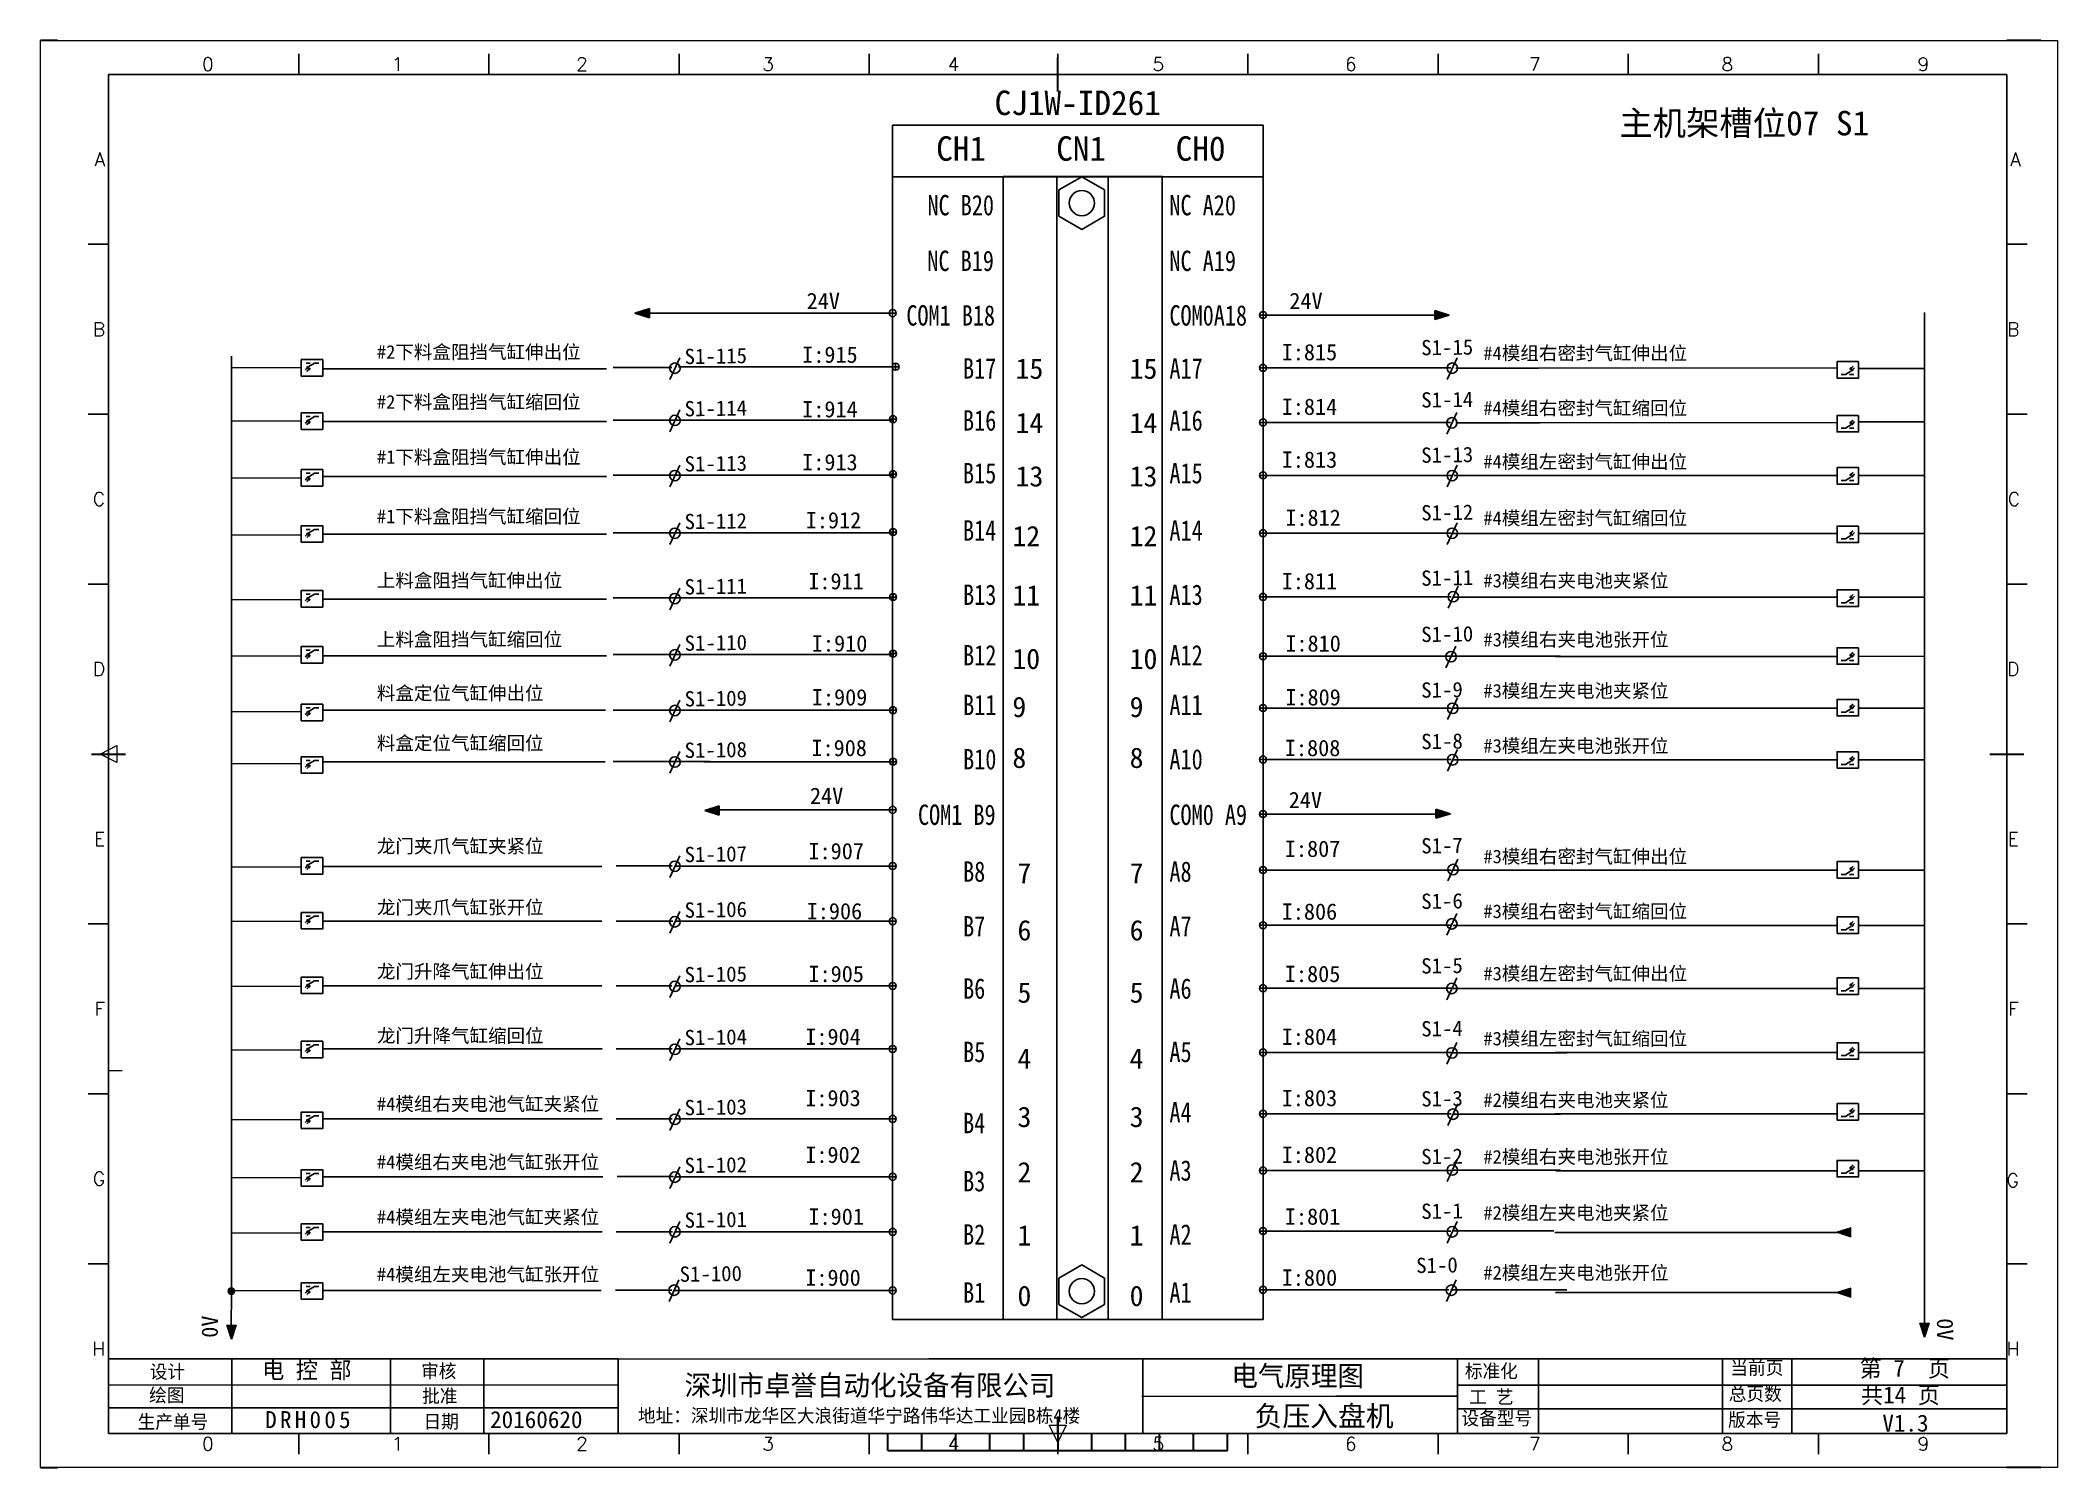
# Model space of a CAD drawing. Extents: x 2368 to 9674, y -1476 to 1321.
# Drawn here: x 5572 to 6166, y 889 to 1309 of the extents above; entities that cross this region are included whole.
import ezdxf
from ezdxf.enums import TextEntityAlignment as Align

# ---------------------------------------------------------------- set-up
doc = ezdxf.new("R2010")
doc.units = 0
doc.header["$MEASUREMENT"] = 0
doc.layers.add('1', color=3, linetype='Continuous', lineweight=20)
for name, color, linetype in [('AE_BOR', 1, 'Continuous'), ('SYMS', 7, 'Continuous'), ('图层1', 7, 'Continuous')]:
    doc.layers.add(name, color=color, linetype=linetype)
doc.styles.add('HZ', font='', dxfattribs={"width": 0.8})
doc.styles.add('WD', font='romans.shx', dxfattribs={"bigfont": 'gbcbig.shx'})
doc.styles.add('样式 2', font='')
doc.styles.get('HZ').set_extended_font_data('SimSun')
doc.styles.get('样式 2').set_extended_font_data('NSimSun')

msp = doc.modelspace()

# ---------------------------------------------------------------- texts
for s, insert, char_height, width, attachment_point in [('{\\fFangSong|b0|i0|c134|p49;CJ1W-ID261}', (5853.2972, 1294.10047), 7.2, 38.5041455, 1), ('{\\fFangSong|b0|i0|c134|p49;主机架槽位07 S1}', (6037.25621, 1288.12679), 7.2, 90.9442477, 1), ('{\\fFangSong|b0|i0|c134|p49;CH1}', (5836.10101, 1280.66047), 7.2, 38.5041455, 1), ('{\\fFangSong|b0|i0|c134|p49;CN1}', (5871.44101, 1280.66047), 7.2, 38.5041455, 1), ('{\\fFangSong|b0|i0|c134|p49;CH0}', (5906.61902, 1280.66047), 7.2, 38.5041455, 1), ('24V', (5797.96282, 1234.60539), 4.8, 10.8839331, 1), ('24V', (5940.09361, 1234.60539), 4.8, 10.8839331, 1), ('{\\fSimSun|b0|i0|c134|p2;#2下料盒阻挡气缸伸出位}', (5671.41489, 1219.19826), 4, 96.133837, 1), ('{\\fSimSun|b0|i0|c134|p2; I:915}', (5793.39072, 1218.79834), 4.8, 62.415301, 1), ('{\\fSimSun|b0|i0|c134|p2; I:815}', (5934.59234, 1219.54412), 4.8, 62.415301, 1), ('{\\fSimSun|b0|i0|c134|p2;#4模组右密封气缸伸出位}', (5997.22169, 1218.85023), 4, 96.133837, 1), ('{\\fSimSun|b0|i0|c134|p2;15}', (5859.49142, 1215.28834), 6, 4.4700218, 1), ('{\\fSimSun|b0|i0|c134|p2;15}', (5893.07388, 1215.28834), 6, 4.4700218, 1), ('{\\fSimSun|b0|i0|c134|p2;#2下料盒阻挡气缸缩回位}', (5671.41489, 1204.49591), 4, 96.133837, 1), ('{\\fSimSun|b0|i0|c134|p2; I:914}', (5793.39072, 1202.74316), 4.8, 62.415301, 1), ('{\\fSimSun|b0|i0|c134|p2; I:814}', (5934.59234, 1203.48894), 4.8, 62.415301, 1), ('{\\fSimSun|b0|i0|c134|p2;#4模组右密封气缸缩回位}', (5997.22169, 1202.67006), 4, 96.133837, 1), ('{\\fSimSun|b0|i0|c134|p2;14}', (5859.49142, 1199.33525), 6, 4.4700218, 1), ('{\\fSimSun|b0|i0|c134|p2;14}', (5893.07388, 1199.33525), 6, 4.4700218, 1), ('{\\fSimSun|b0|i0|c134|p2;#1下料盒阻挡气缸伸出位}', (5671.41489, 1188.28563), 4, 96.133837, 1), ('{\\fSimSun|b0|i0|c134|p2; I:913}', (5793.39072, 1187.16942), 4.8, 62.415301, 1), ('{\\fSimSun|b0|i0|c134|p2;13}', (5859.49142, 1183.61365), 6, 4.4700218, 1), ('{\\fSimSun|b0|i0|c134|p2;13}', (5893.07388, 1183.61365), 6, 4.4700218, 1), ('{\\fSimSun|b0|i0|c134|p2; I:813}', (5934.59234, 1187.9152), 4.8, 62.415301, 1), ('{\\fSimSun|b0|i0|c134|p2;#4模组左密封气缸伸出位}', (5997.22169, 1186.90476), 4, 96.133837, 1), ('{\\fSimSun|b0|i0|c134|p2;#1下料盒阻挡气缸缩回位}', (5671.41489, 1170.81326), 4, 96.133837, 1), ('{\\fSimSun|b0|i0|c134|p2; I:812}', (5935.65176, 1170.83403), 4.8, 62.415301, 1), ('{\\fSimSun|b0|i0|c134|p2;#4模组左密封气缸缩回位}', (5997.22169, 1170.30972), 4, 96.133837, 1), ('{\\fSimSun|b0|i0|c134|p2; I:912}', (5794.45014, 1170.08824), 4.8, 62.415301, 1), ('{\\fSimSun|b0|i0|c134|p2;12}', (5858.54808, 1166.01592), 6, 4.4700218, 1), ('{\\fSimSun|b0|i0|c134|p2;12}', (5893.07388, 1166.01592), 6, 4.4700218, 1), ('{\\fSimSun|b0|i0|c134|p2;上料盒阻挡气缸伸出位}', (5671.41489, 1151.9641), 4, 96.133837, 1), ('{\\fSimSun|b0|i0|c134|p2;#3模组右夹电池夹紧位}', (5997.22169, 1151.9137), 4, 96.133837, 1), ('{\\fSimSun|b0|i0|c134|p2; I:911}', (5795.18503, 1152.15185), 4.8, 62.415301, 1), ('{\\fSimSun|b0|i0|c134|p2;11}', (5858.54808, 1148.58263), 6, 4.4700218, 1), ('{\\fSimSun|b0|i0|c134|p2;11}', (5893.07388, 1148.58263), 6, 4.4700218, 1), ('{\\fSimSun|b0|i0|c134|p2; I:811}', (5934.59234, 1152.15185), 4.8, 62.415301, 1), ('{\\fSimSun|b0|i0|c134|p2;上料盒阻挡气缸缩回位}', (5671.41489, 1134.62287), 4, 96.133837, 1), ('{\\fSimSun|b0|i0|c134|p2;#3模组右夹电池张开位}', (5997.22169, 1134.55947), 4, 96.133837, 1), ('{\\fSimSun|b0|i0|c134|p2; I:910}', (5796.24446, 1133.8249), 4.8, 62.415301, 1), ('{\\fSimSun|b0|i0|c134|p2;10}', (5858.54808, 1129.8942), 6, 4.4700218, 1), ('{\\fSimSun|b0|i0|c134|p2;10}', (5893.07388, 1129.8942), 6, 4.4700218, 1), ('{\\fSimSun|b0|i0|c134|p2; I:810}', (5935.65176, 1133.8249), 4.8, 62.415301, 1), ('{\\fSimSun|b0|i0|c134|p2;料盒定位气缸伸出位}', (5671.41489, 1118.78958), 4, 96.133837, 1), ('{\\fSimSun|b0|i0|c134|p2; I:909}', (5796.24446, 1117.98324), 4.8, 62.415301, 1), ('{\\fSimSun|b0|i0|c134|p2; I:809}', (5935.65176, 1117.98324), 4.8, 62.415301, 1), ('{\\fSimSun|b0|i0|c134|p2;#3模组左夹电池夹紧位}', (5997.22169, 1119.50241), 4, 96.133837, 1), ('{\\fSimSun|b0|i0|c134|p2;9}', (5858.54808, 1115.75021), 6, 4.4700218, 1), ('{\\fSimSun|b0|i0|c134|p2;9}', (5893.07388, 1115.75021), 6, 4.4700218, 1), ('{\\fSimSun|b0|i0|c134|p2;料盒定位气缸缩回位}', (5671.41489, 1104.08724), 4, 96.133837, 1), ('{\\fSimSun|b0|i0|c134|p2; I:908}', (5796.11534, 1103.06318), 4.8, 62.415301, 1), ('{\\fSimSun|b0|i0|c134|p2;8}', (5858.54808, 1100.78391), 6, 4.4700218, 1), ('{\\fSimSun|b0|i0|c134|p2;8}', (5893.07388, 1100.78391), 6, 4.4700218, 1), ('{\\fSimSun|b0|i0|c134|p2; I:808}', (5935.52265, 1103.06318), 4.8, 62.415301, 1), ('{\\fSimSun|b0|i0|c134|p2;#3模组左夹电池张开位}', (5997.22169, 1103.30292), 4, 96.133837, 1), ('24V', (5798.94292, 1088.99018), 4.8, 10.8839331, 1), ('24V', (5939.9171, 1087.75138), 4.8, 10.8839331, 1), ('{\\fSimSun|b0|i0|c134|p2;龙门夹爪气缸夹紧位}', (5671.41489, 1073.77061), 4, 96.133837, 1), ('{\\fSimSun|b0|i0|c134|p2; I:907}', (5795.2343, 1072.71033), 4.8, 62.415301, 1), (' I:807', (5935.52265, 1073.40371), 4.8, 62.415301, 1), ('{\\fSimSun|b0|i0|c134|p2;#3模组右密封气缸伸出位}', (5997.22169, 1070.73333), 4, 96.133837, 1), ('{\\fSimSun|b0|i0|c134|p2;7}', (5860.04826, 1066.79894), 6, 4.4700218, 1), ('{\\fSimSun|b0|i0|c134|p2;7}', (5893.07388, 1066.79894), 6, 4.4700218, 1), ('{\\fSimSun|b0|i0|c134|p2;龙门夹爪气缸张开位}', (5671.41489, 1055.78035), 4, 96.133837, 1), ('{\\fSimSun|b0|i0|c134|p2; I:906}', (5794.72252, 1055.0484), 4.8, 62.415301, 1), (' I:806', (5934.59234, 1054.9187), 4.8, 62.415301, 1), ('{\\fSimSun|b0|i0|c134|p2;#3模组右密封气缸缩回位}', (5997.22169, 1054.59393), 4, 96.133837, 1), ('{\\fSimSun|b0|i0|c134|p2;6}', (5860.04826, 1050.02353), 6, 4.4700218, 1), ('{\\fSimSun|b0|i0|c134|p2;6}', (5893.07388, 1050.02353), 6, 4.4700218, 1), ('{\\fSimSun|b0|i0|c134|p2;龙门升降气缸伸出位}', (5671.41489, 1036.89059), 4, 96.133837, 1), ('{\\fSimSun|b0|i0|c134|p2; I:905}', (5795.2343, 1036.57614), 4.8, 62.415301, 1), ('{\\fSimSun|b0|i0|c134|p2; I:805}', (5935.52265, 1036.57614), 4.8, 62.415301, 1), ('{\\fSimSun|b0|i0|c134|p2;#3模组左密封气缸伸出位}', (5997.22169, 1036.27353), 4, 96.133837, 1), ('{\\fSimSun|b0|i0|c134|p2;5}', (5860.04826, 1031.69152), 6, 4.4700218, 1), ('{\\fSimSun|b0|i0|c134|p2;5}', (5893.07388, 1031.69152), 6, 4.4700218, 1), ('{\\fSimSun|b0|i0|c134|p2;龙门升降气缸缩回位}', (5671.41489, 1018.00082), 4, 96.133837, 1), ('{\\fSimSun|b0|i0|c134|p2; I:904}', (5794.30399, 1018.09113), 4.8, 62.415301, 1), ('{\\fSimSun|b0|i0|c134|p2; I:804}', (5934.59234, 1018.09113), 4.8, 62.415301, 1), ('{\\fSimSun|b0|i0|c134|p2;#3模组左密封气缸缩回位}', (5997.22169, 1017.14505), 4, 96.133837, 1), ('{\\fSimSun|b0|i0|c134|p2;4}', (5860.04826, 1012.28468), 6, 4.4700218, 1), ('{\\fSimSun|b0|i0|c134|p2;4}', (5893.07388, 1012.28468), 6, 4.4700218, 1), ('{\\fSimSun|b0|i0|c134|p2;#4模组右夹电池气缸夹紧位}', (5671.41489, 997.9117), 4, 96.133837, 1), ('{\\fSimSun|b0|i0|c134|p2; I:903}', (5794.30399, 1000.0404), 4.8, 62.415301, 1), ('{\\fSimSun|b0|i0|c134|p2; I:803}', (5934.59234, 1000.0404), 4.8, 62.415301, 1), ('{\\fSimSun|b0|i0|c134|p2;#2模组右夹电池夹紧位}', (5997.22169, 999.05114), 4, 96.133837, 1), ('{\\fSimSun|b0|i0|c134|p2;3}', (5860.04826, 995.10976), 6, 4.4700218, 1), ('{\\fSimSun|b0|i0|c134|p2;3}', (5893.07388, 995.10976), 6, 4.4700218, 1), ('{\\fSimSun|b0|i0|c134|p2;#4模组右夹电池气缸张开位}', (5671.41489, 980.82096), 4, 96.133837, 1), ('{\\fSimSun|b0|i0|c134|p2; I:902}', (5794.30399, 983.35584), 4.8, 62.415301, 1), ('{\\fSimSun|b0|i0|c134|p2; I:802}', (5934.59234, 983.35584), 4.8, 62.415301, 1), ('{\\fSimSun|b0|i0|c134|p2;#2模组右夹电池张开位}', (5997.22169, 982.34847), 4, 96.133837, 1), ('{\\fSimSun|b0|i0|c134|p2;2}', (5860.04826, 978.82774), 6, 4.4700218, 1), ('{\\fSimSun|b0|i0|c134|p2;2}', (5893.07388, 978.82774), 6, 4.4700218, 1), ('{\\fSimSun|b0|i0|c134|p2;#4模组左夹电池气缸夹紧位}', (5671.41489, 964.62973), 4, 96.133837, 1), ('{\\fSimSun|b0|i0|c134|p2; I:901}', (5795.2343, 965.16664), 4.8, 62.415301, 1), ('{\\fSimSun|b0|i0|c134|p2; I:801}', (5935.52265, 965.16664), 4.8, 62.415301, 1), ('{\\fSimSun|b0|i0|c134|p2;#2模组左夹电池夹紧位}', (5997.22169, 965.87219), 4, 96.133837, 1), ('{\\fSimSun|b0|i0|c134|p2;1}', (5860.04826, 960.24321), 6, 4.4700218, 1), ('{\\fSimSun|b0|i0|c134|p2;1}', (5893.07388, 960.24321), 6, 4.4700218, 1), ('{\\fSimSun|b0|i0|c134|p2;#4模组左夹电池气缸张开位}', (5671.41489, 947.7642), 4, 96.133837, 1), ('{\\fSimSun|b0|i0|c134|p2; I:900}', (5794.30399, 947.20389), 4.8, 62.415301, 1), ('{\\fSimSun|b0|i0|c134|p2; I:800}', (5934.59234, 947.20389), 4.8, 62.415301, 1), ('{\\fSimSun|b0|i0|c134|p2;#2模组左夹电池张开位}', (5997.22169, 948.2473), 4, 96.133837, 1), ('{\\fSimSun|b0|i0|c134|p2;0}', (5860.04826, 942.42682), 6, 4.4700218, 1), ('{\\fSimSun|b0|i0|c134|p2;0}', (5893.07388, 942.42682), 6, 4.4700218, 1), ('第 7  页', (6108.0089, 920.61014), 5, 38.1635092, 1), ('深圳市卓誉自动化设备有限公司', (5762.02862, 909.41955), 6, 134.4627712, 7), ('共14 页', (6108.41868, 912.77347), 5, 40.4924398, 1), ('地址：深圳市龙华区大浪街道华宁路伟华达工业园B栋4楼', (5748.27756, 901.71363), 4, 144.4993675, 7), ('V1.3', (6114.70705, 904.48446), 5, 40.4924398, 1)]:
    msp.add_mtext(s, dxfattribs=dict(insert=insert, char_height=char_height, width=width, attachment_point=attachment_point))
at = {"char_height": 4.8, "width": 13.9099052, "attachment_point": 1}
for insert, rotation in [((5619.78954, 927.10646), 89.99450431), ((6135.59436, 932.83744), 270)]:
    msp.add_mtext('0V', dxfattribs=dict(at, insert=insert, rotation=rotation))
at = {"color": 0, "ltscale": 2, "attachment_point": 1}
for s, insert, char_height, width in [('电 控 部', (5637.64631, 920.10032), 5, 34.8313606), ('当前页', (6069.97284, 920.28862), 4, 19.3450259), ('设计', (5604.55224, 919.12809), 4, 19.3450259), ('审核', (5684.42359, 919.30575), 4, 25.507459), ('电气原理图', (5923.04151, 918.88079), 6, 43.9128196), ('标准化', (5991.77891, 919.30323), 4, 23.3399102), ('{\\C256;绘图}', (5604.34526, 912.20038), 4, 19.3450259), ('批准', (5684.75537, 911.97922), 4, 25.507459), ('工 艺', (5993.03498, 911.68101), 4, 19.3450259), ('总页数', (6069.49332, 912.60689), 4, 19.3450259), ('生产单号', (5600.97324, 904.36903), 4, 25.1533682), ('日期', (5685.13929, 904.47399), 4, 25.507459), ('20160620', (5704.74864, 905.53167), 5, 25.507459), ('{\\fSimSun|b0|i0|c134|p2;负压入盘机}', (5929.86272, 907.06872), 6, 43.9128196), ('设备型号', (5990.76631, 905.42051), 4, 31.672048), ('版本号', (6069.28782, 904.96428), 4, 19.3450259)]:
    msp.add_mtext(s, dxfattribs=dict(at, insert=insert, char_height=char_height, width=width))
at = {"lineweight": 0, "insert": (5616.05871, 905.52088), "char_height": 5, "attachment_point": 1, "style": '样式 2'}
msp.add_mtext_dynamic_manual_height_columns('\\pi22.464;{\\T1.28;DRH005}', width=55.0317648, gutter_width=1, heights=[0], dxfattribs=at)
at = {"layer": '1', "color": 0, "char_height": 6, "attachment_point": 1, "style": 'HZ'}
for s, insert, width in [('NC B20', (5833.5384, 1263.39766), 28.4504118), ('NC A20', (5904.78883, 1263.39766), 29.2928696), ('NC B19', (5833.51348, 1247.02287), 35.4869455), ('NC A19', (5904.78883, 1247.02287), 27.885119), ('COM1 B18', (5827.32337, 1230.959), 28.0292178), ('COM0A18', (5904.78883, 1230.959), 40.067289), ('B17', (5844.00743, 1215.34974), 6.4874014), ('A17', (5904.78883, 1215.34974), 6.4874014), ('B16', (5844.00743, 1200.0493), 6.4874014), ('A16', (5904.78883, 1200.0493), 6.4874014), ('B15', (5844.00743, 1184.52102), 6.4874014), ('A15', (5904.78883, 1184.52102), 6.4874014), ('B14', (5844.00743, 1167.67361), 6.4874014), ('A14', (5904.78883, 1167.67361), 6.4874014), ('B13', (5844.03558, 1148.76428), 6.4874014), ('A13', (5904.78883, 1148.76428), 6.4874014), ('B12', (5844.03558, 1130.95491), 6.4874014), ('A12', (5904.78883, 1130.95491), 6.4874014), ('B11', (5844.03558, 1116.31987), 6.4874014), ('A11', (5904.78883, 1116.31987), 6.4874014), ('B10', (5844.03558, 1100.34652), 6.4874014), ('A10', (5904.78883, 1100.34652), 6.4874014), ('COM1 B9', (5830.7535, 1084.0137), 26.8079032), ('COM0 A9', (5904.78883, 1084.0137), 32.6620391), ('B8', (5844.03558, 1067.28861), 6.4874014), ('A8', (5904.78883, 1067.28861), 6.4874014), ('B7', (5844.03558, 1051.19168), 6.4874014), ('A7', (5904.78883, 1051.19168), 6.4874014), ('B6', (5844.03558, 1032.86562), 6.4874014), ('A6', (5904.78883, 1032.86562), 6.4874014), ('B5', (5844.03558, 1014.22757), 6.4874014), ('A5', (5904.78883, 1014.22757), 6.4874014), ('B4', (5844.03558, 993.30631), 6.4874014), ('A4', (5904.78883, 996.46745), 6.4874014), ('B3', (5844.03558, 976.1769), 6.4874014), ('A3', (5904.78883, 979.33804), 6.4874014), ('B2', (5844.03558, 960.50277), 6.4874014), ('A2', (5904.78883, 960.50277), 6.4874014), ('B1', (5844.03558, 943.41431), 6.4874014), ('A1', (5904.78883, 943.41431), 6.4874014)]:
    msp.add_mtext(s, dxfattribs=dict(at, insert=insert, width=width))
at = {"layer": 'SYMS', "lineweight": -3}
for s, p in [('S1-115', (5762.05973, 1213.61355)), ('S1-15', (5978.95999, 1216.19541)), ('S1-114', (5762.05973, 1198.22961)), ('S1-14', (5978.95999, 1200.81146)), ('S1-13', (5978.95999, 1184.57028)), ('S1-113', (5762.05973, 1181.98842)), ('S1-12', (5978.95999, 1167.60592)), ('S1-112', (5762.05973, 1165.02406)), ('S1-11', (5978.95999, 1148.38645)), ('S1-111', (5762.05973, 1145.80459)), ('S1-10', (5978.95999, 1131.81912)), ('S1-110', (5762.05973, 1129.23727)), ('S1-109', (5762.05973, 1112.85726)), ('S1-9', (5978.95999, 1115.43912)), ('S1-8', (5978.95999, 1100.29184)), ('S1-108', (5762.05973, 1097.70999)), ('S1-107', (5762.05973, 1067.03205)), ('S1-7', (5978.95999, 1069.61391)), ('S1-6', (5978.95999, 1053.27293)), ('S1-106', (5762.05973, 1050.69107)), ('S1-105', (5762.05973, 1031.68188)), ('S1-5', (5978.95999, 1034.26374)), ('S1-104', (5762.05973, 1013.16793)), ('S1-4', (5978.95999, 1015.74979)), ('S1-3', (5978.95999, 995.14082)), ('S1-103', (5762.05973, 992.55896)), ('S1-102', (5762.05973, 975.55633)), ('S1-2', (5978.95999, 978.13819)), ('S1-101', (5762.05973, 959.4644)), ('S1-1', (5978.95999, 962.04626)), ('S1-0', (5977.47808, 946.13044)), ('S1-100', (5760.57782, 943.54859))]:
    msp.add_text(s, height=4.5, rotation=0.87622458, dxfattribs=at).set_placement(p)

# ---------------------------------------------------------------- blocks, each defined once
blk = doc.blocks.new('WDDOT')
blk.add_hatch(color=256).paths.add_polyline_path([(0.5, 0, 1), (-0.5, 0, 1)])
blk.add_circle((0, 0), 0.5)
blk = doc.blocks.new('gb_a2_a')
for p, q in [((584, 410), (25, 410)), ((25, 410), (25, 10)), ((584, 10), (584, 410)), ((25, 10), (584, 10))]:
    blk.add_line(p, q)
at = {"lineweight": 9, "ltscale": 0.1}
blk.add_line((25, 116.86), (29, 116.86), dxfattribs=at)
at = {"layer": 'AE_BOR', "lineweight": 30}
for p, q in [((10, 420), (4.93, 420)), ((594, 420), (584, 420)), ((4.93, 0), (10, 0)), ((594, 0), (584, 0))]:
    blk.add_line(p, q, dxfattribs=at)
at = {"layer": 'AE_BOR', "color": 1, "lineweight": 15}
for p, q in [((4.93, 420), (598.93, 420)), ((4.93, 0), (4.93, 420)), ((598.93, 420), (598.93, 0)), ((22.5, 210), (27.5, 212.5)), ((27.5, 207.5), (22.5, 210)), ((27.5, 212.5), (27.5, 207.5)), ((304.5, 7.5), (302, 12.5)), ((302, 12.5), (307, 12.5)), ((307, 12.5), (304.5, 7.5)), ((598.93, 0), (4.93, 0))]:
    blk.add_line(p, q, dxfattribs=at)
at = {"layer": 'AE_BOR'}
for p, q in [((81, 410), (81, 416)), ((137, 410), (137, 416)), ((193, 410), (193, 416)), ((249, 410), (249, 416)), ((304.5, 410), (304.5, 416)), ((360.5, 410), (360.5, 416)), ((416.5, 410), (416.5, 416)), ((472.5, 410), (472.5, 416)), ((528.5, 410), (528.5, 416)), ((25, 360), (19, 360)), ((584, 360), (590, 360)), ((25, 310), (19, 310)), ((584, 310), (590, 310)), ((25, 260), (19, 260)), ((584, 260), (590, 260)), ((25, 160), (19, 160)), ((584, 160), (590, 160)), ((25, 110), (19, 110)), ((584, 110), (590, 110)), ((25, 60), (19, 60)), ((584, 60), (590, 60)), ((81, 10), (81, 4)), ((137, 10), (137, 4)), ((193, 10), (193, 4)), ((249, 10), (249, 4)), ((304.5, 10), (304.5, 4)), ((360.5, 10), (360.5, 4)), ((416.5, 10), (416.5, 4)), ((472.5, 10), (472.5, 4)), ((528.5, 10), (528.5, 4))]:
    blk.add_line(p, q, dxfattribs=at)
at = {"layer": 'AE_BOR', "color": 2, "lineweight": 30}
for p, q in [((304.5, 405), (304.5, 415)), ((20, 210), (30, 210)), ((579, 210), (589, 210)), ((304.5, 10), (304.5, 15)), ((304.5, 15), (304.5, 5)), ((254.5, 5), (254.5, 10)), ((264.5, 5), (264.5, 10)), ((274.5, 5), (274.5, 10)), ((284.5, 5), (284.5, 10)), ((294.5, 5), (294.5, 10)), ((304.5, 10), (304.5, 5)), ((314.5, 5), (314.5, 10)), ((324.5, 5), (324.5, 10)), ((334.5, 5), (334.5, 10)), ((344.5, 5), (344.5, 10)), ((354.5, 5), (354.5, 10)), ((254.5, 5), (354.5, 5))]:
    blk.add_line(p, q, dxfattribs=at)
at = {"layer": 'AE_BOR', "style": 'WD'}
for s, p in [('0', (54.27, 411)), ('1', (110.12, 411)), ('2', (164.42, 411)), ('3', (219.22, 411)), ('4', (273.82, 411)), ('5', (334.12, 411)), ('6', (390.81, 411)), ('7', (445.01, 411)), ('8', (501.67, 411)), ('9', (559.4, 411)), ('0', (54.27, 5)), ('1', (110.12, 5)), ('2', (164.42, 5)), ('3', (219.22, 5)), ('4', (273.82, 5)), ('5', (334.12, 5)), ('6', (390.81, 5)), ('7', (445.01, 5)), ('8', (501.67, 5)), ('9', (559.4, 5))]:
    blk.add_text(s, height=4, dxfattribs=at).set_placement(p, align=Align.CENTER)
for s, p in [('A', (24, 385)), ('A', (588.05, 385)), ('B', (24, 335)), ('B', (587.67, 335)), ('C', (24, 285)), ('C', (587.86, 285)), ('D', (24, 235)), ('D', (587.67, 235)), ('E', (24, 185)), ('E', (587.48, 185)), ('F', (24, 135)), ('F', (587.48, 135)), ('F', (587.48, 135)), ('G', (24, 85)), ('G', (587.48, 84.56)), ('H', (24, 35)), ('H', (587.67, 35))]:
    blk.add_text(s, height=4, dxfattribs=at).set_placement(p, align=Align.MIDDLE_RIGHT)
blk = doc.blocks.new('SYMB2_M_326')
for p, q in [((-6.4, -0.5), (-7.8, 0.9)), ((0, 0), (0, -5)), ((-8.2, -2.2), (-9.6, -0.8)), ((-7.5, -2.9), (-8.2, -2.2)), ((-6.9, -2.4), (-8, -3.5)), ((-5.7, -4.7), (-8, -3.5)), ((-7.5, -2.9), (-7.1, -2.6)), ((-5.7, -4.7), (-7.5, -2.9)), ((-7.1, -2.6), (-6.9, -2.4)), ((-5.7, -4.7), (-6.9, -2.4)), ((-5.7, -1.2), (-6.4, -0.5)), ((-5.2, -0.6), (-6.2, -1.7)), ((-3.9, -2.9), (-6.2, -1.7)), ((-5.7, -1.2), (-5.4, -0.8)), ((-3.9, -2.9), (-5.7, -1.2)), ((-5.4, -0.8), (-5.2, -0.6)), ((-3.9, -2.9), (-5.2, -0.6)), ((0, -10), (-4, -3.5)), ((0, -10), (0, -15))]:
    blk.add_line(p, q)
for points in [[(-5.7, -4.7), (-6.9, -2.4), (-8, -3.5)], [(-3.9, -2.9), (-5.2, -0.6), (-6.2, -1.7)]]:
    blk.add_solid(points)

# ---------------------------------------------------------------- hatches: boundary and pattern name
for points in [[(5747.41258, 1228.58631), (5751.65748, 1229.94668), (5751.65748, 1227.22595)], [(5987.14089, 1228.0636), (5982.89599, 1226.70323), (5982.89599, 1229.42396)], [(5767.99258, 1082.23631), (5772.23748, 1083.59668), (5772.23748, 1080.87595)], [(5987.51089, 1081.3236), (5983.26599, 1079.96323), (5983.26599, 1082.68396)], [(6101.43061, 958.14818), (6105.56939, 956.82182), (6105.56939, 959.47453)], [(6101.43061, 940.39801), (6105.56939, 939.07166), (6105.56939, 941.72437)], [(5628.57964, 926.7016), (5627.21968, 930.94663), (5629.94041, 930.94637)], [(6127.10327, 927.29161), (6125.74291, 931.53651), (6128.46364, 931.53651)]]:
    msp.add_hatch(color=256).paths.add_polyline_path(points)
h = msp.add_hatch(color=256)
edge = h.paths.add_edge_path()
edge.add_arc((5628.5619, 940.83873), 0.94375, 0, 360)

# ---------------------------------------------------------------- linework, layer by layer
for p, q in [((5823.28468, 1268.76404), (5932.36151, 1268.76404)), ((5747.41258, 1228.58631), (5751.65748, 1229.94668)), ((5751.65748, 1227.22595), (5751.65748, 1229.94668)), ((5747.41258, 1228.58631), (5751.65748, 1227.22595)), ((5823.28468, 1228.61489), (5751.5658, 1228.61489)), ((5932.36151, 1228.04966), (5983.12483, 1228.04966)), ((5987.14089, 1228.0636), (5982.89599, 1229.42396)), ((5982.89599, 1229.42396), (5982.89599, 1226.70323)), ((5987.14089, 1228.0636), (5982.89599, 1226.70323)), ((5628.5619, 939.6757), (5628.5619, 1215.99217)), ((5738.99898, 1212.20251), (5655.47807, 1212.20251)), ((5740.98675, 1212.58988), (5758.30977, 1212.58988)), ((5757.65679, 1209.11829), (5760.60921, 1215.50582)), ((5824.16572, 1212.85151), (5760.20037, 1212.85151)), ((5932.36151, 1212.50443), (5987.64714, 1212.50443)), ((5986.55706, 1209.11829), (5989.50947, 1215.50582)), ((6013.4158, 1212.40263), (6101.38765, 1212.5155)), ((5757.65679, 1193.73434), (5760.60921, 1200.12187)), ((5738.99898, 1196.74474), (5655.47807, 1196.74474)), ((5740.98675, 1197.13212), (5823.04777, 1197.13212)), ((5932.30045, 1196.44926), (5987.52811, 1196.44926)), ((5986.43803, 1193.02094), (5989.39045, 1199.40847)), ((6013.95169, 1196.32208), (5989.07235, 1196.38364)), ((6012.75625, 1196.32208), (6101.38765, 1196.46297)), ((5757.65679, 1177.49316), (5760.60921, 1183.88069)), ((5986.55706, 1177.49316), (5989.50947, 1183.88069)), ((5738.99898, 1180.56241), (5655.47807, 1180.56241)), ((5740.98675, 1180.94978), (5823.48021, 1180.94978)), ((5932.36151, 1180.87552), (5987.89448, 1180.87552)), ((6017.22783, 1180.87552), (6101.38765, 1180.87552)), ((6127.08429, 1112.40951), (6127.08429, 1179.93702)), ((5757.65679, 1160.5288), (5760.60921, 1166.91633)), ((5986.55706, 1160.5288), (5989.50947, 1166.91633)), ((5738.99898, 1163.56408), (5655.47807, 1163.56408)), ((5740.98675, 1163.95146), (5823.36776, 1163.95146)), ((5932.36151, 1163.84699), (5987.78622, 1163.84699)), ((5757.65679, 1141.30933), (5760.60921, 1147.69686)), ((5986.85302, 1141.8415), (5989.80543, 1148.22903)), ((5738.99898, 1144.4228), (5655.47807, 1144.4228)), ((5740.98675, 1144.81017), (5823.36776, 1144.81017)), ((5932.36151, 1145.11216), (5987.78622, 1145.11216)), ((5757.65679, 1124.742), (5760.60921, 1131.12953)), ((5986.2019, 1124.20984), (5989.15431, 1130.59737)), ((5738.99898, 1127.76726), (5655.47807, 1127.76726)), ((5740.98675, 1128.15464), (5823.25944, 1128.15464)), ((5932.36151, 1127.64553), (6019.79221, 1127.64553)), ((5738.72492, 1111.76073), (5655.47807, 1111.76073)), ((5740.98675, 1111.81921), (5769.3458, 1111.81921)), ((5757.65679, 1108.362), (5760.60921, 1114.74953)), ((5824.16572, 1111.76073), (5767.58195, 1111.76073)), ((5932.36151, 1112.40951), (5987.78622, 1112.40951)), ((5986.67544, 1109.01242), (5989.62785, 1115.39995)), ((6127.08429, 940.2663), (6127.08429, 1112.40951)), ((5757.65679, 1093.21472), (5760.60921, 1099.60225)), ((5986.67544, 1093.86515), (5989.62785, 1100.25268)), ((5738.63185, 1096.62539), (5655.47807, 1096.62539)), ((5740.98675, 1096.68388), (5769.5058, 1096.68388)), ((5824.16572, 1096.62539), (5767.69027, 1096.62539)), ((5932.36151, 1097.25377), (5987.78622, 1097.25377)), ((5767.99258, 1082.23631), (5772.23748, 1083.59668)), ((5767.99258, 1082.23631), (5772.23748, 1080.87595)), ((5823.28468, 1082.45782), (5772.08948, 1082.45782)), ((5772.23748, 1080.87595), (5772.23748, 1083.59668)), ((5932.36151, 1081.2097), (5983.12483, 1081.2097)), ((5987.51089, 1081.3236), (5983.26599, 1082.68396)), ((5983.26599, 1082.68396), (5983.26599, 1079.96323)), ((5987.51089, 1081.3236), (5983.26599, 1079.96323)), ((5737.68878, 1065.75817), (5655.47807, 1065.75817)), ((5741.8717, 1065.97973), (5758.3558, 1065.97973)), ((5757.65679, 1062.53679), (5760.60921, 1068.92432)), ((5823.28468, 1065.92125), (5759.15197, 1065.92125)), ((5932.36151, 1064.7492), (5987.78622, 1064.7492)), ((5986.79776, 1061.57491), (5989.75017, 1067.96245)), ((5757.65679, 1046.19581), (5760.60921, 1052.58334)), ((5986.43668, 1045.59463), (5989.3891, 1051.98217)), ((5737.67555, 1049.6711), (5655.47807, 1049.6711)), ((5741.8717, 1049.72958), (5758.5758, 1049.72958)), ((5823.28468, 1049.6711), (5759.15197, 1049.6711)), ((5932.36151, 1048.48408), (5987.78622, 1048.48408)), ((5757.65679, 1027.18662), (5760.60921, 1033.57415)), ((5737.67555, 1030.63864), (5655.47807, 1030.63864)), ((5741.8717, 1030.69713), (5758.3058, 1030.69713)), ((5823.28468, 1030.63864), (5759.15197, 1030.63864)), ((5932.36151, 1029.95394), (5987.78622, 1029.95394)), ((5986.4367, 1026.58545), (5989.38911, 1032.97298)), ((5737.71384, 1012.0852), (5655.47807, 1012.0852)), ((5741.91, 1012.14369), (5758.3758, 1012.14369)), ((5757.65679, 1008.67266), (5760.60921, 1015.0602)), ((5823.28468, 1012.0852), (5759.19027, 1012.0852)), ((5932.36151, 1011.05145), (5987.78622, 1011.05145)), ((5986.48095, 1007.60821), (5989.43336, 1013.99574)), ((5757.65679, 988.0637), (5760.60921, 994.45123)), ((5932.36151, 993.00072), (5987.78622, 993.00072)), ((5986.78539, 989.58436), (5989.7378, 995.97189)), ((5737.71384, 991.50655), (5655.47807, 991.50655)), ((5741.91, 991.56503), (5758.3558, 991.56503)), ((5823.28468, 991.50655), (5759.19027, 991.50655)), ((5737.98873, 974.46175), (5655.47807, 974.46175)), ((5742.18489, 974.52023), (5758.8058, 974.52023)), ((5757.65679, 971.06106), (5760.60921, 977.4486)), ((5823.28468, 974.46175), (5759.46516, 974.46175)), ((5932.36151, 976.31615), (5987.62114, 976.31615)), ((5986.55706, 973.13031), (5989.50947, 979.51785)), ((5737.71048, 958.25847), (5655.47807, 958.25847)), ((5741.90664, 958.31695), (5758.5058, 958.31695)), ((5757.65679, 954.96913), (5760.60921, 961.35667)), ((5823.28468, 958.25847), (5759.18691, 958.25847)), ((5932.36151, 958.49936), (5987.62114, 958.49936)), ((5986.55706, 954.96913), (5989.50947, 961.35667)), ((6101.43061, 958.14818), (6105.56939, 959.47453)), ((6101.43061, 958.14818), (6105.56939, 956.82182)), ((5628.5619, 939.6757), (5628.56107, 930.96408)), ((5628.5619, 940.82452), (5628.5619, 940.82452)), ((5737.43557, 941.0191), (5655.47807, 941.0191)), ((5741.63173, 941.07758), (5758.3158, 941.07758)), ((5757.43957, 937.79415), (5760.36345, 944.19479)), ((5823.28468, 941.0191), (5758.912, 941.0191)), ((5932.36151, 941.22979), (5987.06063, 941.22979)), ((5986.33983, 937.79415), (5989.26371, 944.19479)), ((6101.43061, 940.39801), (6105.56939, 941.72437)), ((6101.43061, 940.39801), (6105.56939, 939.07166)), ((6127.08429, 940.26571), (6127.08429, 931.55409)), ((5628.57964, 926.7016), (5627.21968, 930.94663)), ((5628.57964, 926.7016), (5629.94041, 930.94637)), ((6127.10327, 927.29161), (6125.74291, 931.53651)), ((6127.10327, 927.29161), (6128.46364, 931.53651)), ((5664.82251, 920.88416), (5592.39152, 920.88416)), ((5592.39152, 920.88416), (5592.39152, 898.88706)), ((5628.665, 920.88416), (5628.665, 898.88706)), ((5664.82251, 920.88416), (5742.43362, 920.88416)), ((5675.427, 920.88416), (5675.427, 898.88706)), ((5702.87315, 920.88416), (5702.87315, 898.88416)), ((5742.43362, 920.88416), (5742.43362, 898.88706)), ((5833.92468, 920.88416), (5953.82468, 920.88416)), ((5896.99007, 920.88416), (5896.99007, 898.88706)), ((5953.82468, 920.88416), (6091.39586, 920.88416)), ((5989.61923, 920.88416), (5989.61923, 898.88706)), ((6091.39586, 920.88416), (6151.39152, 920.88416)), ((5953.82468, 909.88416), (5989.58832, 909.88416)), ((5592.39152, 898.88706), (6151.39152, 898.88706))]:
    msp.add_line(p, q)
at = {"lineweight": -3}
for p, q in [((5823.28468, 1229.65372), (5823.28468, 1227.57607)), ((5822.24586, 1228.61489), (5824.3235, 1228.61489)), ((5931.32269, 1228.04966), (5933.40033, 1228.04966)), ((5932.36151, 1229.08849), (5932.36151, 1227.01084)), ((5823.1269, 1212.85151), (5825.20455, 1212.85151)), ((5824.16572, 1213.89033), (5824.16572, 1211.81269)), ((5931.32269, 1212.50443), (5933.40033, 1212.50443)), ((5932.36151, 1213.54326), (5932.36151, 1211.46561)), ((5822.36866, 1197.39374), (5824.44631, 1197.39374)), ((5823.40749, 1198.43256), (5823.40749, 1196.35492)), ((5931.32269, 1196.44926), (5933.40033, 1196.44926)), ((5932.36151, 1197.48808), (5932.36151, 1195.41043)), ((5823.40749, 1182.25023), (5823.40749, 1180.17258)), ((5822.36866, 1181.2114), (5824.44631, 1181.2114)), ((5931.32269, 1180.87552), (5933.40033, 1180.87552)), ((5932.36151, 1181.91434), (5932.36151, 1179.83669)), ((5823.40749, 1165.2519), (5823.40749, 1163.17426)), ((5932.36151, 1164.88581), (5932.36151, 1162.80817)), ((5822.36866, 1164.21308), (5824.44631, 1164.21308)), ((5931.32269, 1163.84699), (5933.40033, 1163.84699)), ((5822.36866, 1145.0718), (5824.44631, 1145.0718)), ((5823.40749, 1146.11062), (5823.40749, 1144.03298)), ((5931.32269, 1145.11216), (5933.40033, 1145.11216)), ((5932.36151, 1146.15098), (5932.36151, 1144.07334)), ((5823.40749, 1129.45508), (5823.40749, 1127.37744)), ((5932.36151, 1128.68435), (5932.36151, 1126.60671)), ((5822.36866, 1128.41626), (5824.44631, 1128.41626)), ((5931.32269, 1127.64553), (5933.40033, 1127.64553)), ((5822.36866, 1111.76073), (5824.44631, 1111.76073)), ((5823.40749, 1112.79955), (5823.40749, 1110.7219)), ((5931.32269, 1112.40951), (5933.40033, 1112.40951)), ((5932.36151, 1113.44833), (5932.36151, 1111.37068)), ((5822.36866, 1096.62539), (5824.44631, 1096.62539)), ((5823.40749, 1097.66422), (5823.40749, 1095.58657)), ((5931.32269, 1097.25377), (5933.40033, 1097.25377)), ((5932.36151, 1098.29259), (5932.36151, 1096.21494)), ((5822.24586, 1082.45782), (5824.3235, 1082.45782)), ((5823.28468, 1083.49665), (5823.28468, 1081.419)), ((5931.32269, 1081.2097), (5933.40033, 1081.2097)), ((5932.36151, 1082.24852), (5932.36151, 1080.17087)), ((5822.24586, 1065.92125), (5824.3235, 1065.92125)), ((5823.28468, 1066.96007), (5823.28468, 1064.88243)), ((5931.32269, 1064.7492), (5933.40033, 1064.7492)), ((5932.36151, 1065.78802), (5932.36151, 1063.71037)), ((5822.24586, 1049.6711), (5824.3235, 1049.6711)), ((5823.28468, 1050.70992), (5823.28468, 1048.63228)), ((5931.32269, 1048.48408), (5933.40033, 1048.48408)), ((5932.36151, 1049.5229), (5932.36151, 1047.44526)), ((5822.24586, 1030.63864), (5824.3235, 1030.63864)), ((5823.28468, 1031.67746), (5823.28468, 1029.59982)), ((5931.32269, 1029.95394), (5933.40033, 1029.95394)), ((5932.36151, 1030.99276), (5932.36151, 1028.91512)), ((5822.24586, 1012.0852), (5824.3235, 1012.0852)), ((5823.28468, 1013.12403), (5823.28468, 1011.04638)), ((5931.32269, 1011.05145), (5933.40033, 1011.05145)), ((5932.36151, 1012.09027), (5932.36151, 1010.01263)), ((5823.28468, 992.54537), (5823.28468, 990.46773)), ((5931.32269, 993.00072), (5933.40033, 993.00072)), ((5932.36151, 994.03954), (5932.36151, 991.96189)), ((5822.24586, 991.50655), (5824.3235, 991.50655)), ((5822.24586, 974.46175), (5824.3235, 974.46175)), ((5823.28468, 975.50057), (5823.28468, 973.42293)), ((5931.32269, 976.31615), (5933.40033, 976.31615)), ((5932.36151, 977.35498), (5932.36151, 975.27733)), ((5822.24586, 958.25847), (5824.3235, 958.25847)), ((5823.28468, 959.29729), (5823.28468, 957.21965)), ((5931.32269, 958.49936), (5933.40033, 958.49936)), ((5932.36151, 959.53818), (5932.36151, 957.46054)), ((5822.24586, 941.0191), (5824.3235, 941.0191)), ((5823.28468, 942.05792), (5823.28468, 939.98028)), ((5931.32269, 941.22979), (5933.40033, 941.22979)), ((5932.36151, 942.26861), (5932.36151, 940.19096))]:
    msp.add_line(p, q, dxfattribs=at)
at = {"lineweight": -3, "ltscale": 0.5}
for p, q in [((6127.08429, 1228.76206), (6127.08429, 1179.93702)), ((5989.07543, 1212.40263), (6013.4158, 1212.40263)), ((6107.88929, 1212.28007), (6127.07341, 1212.28007)), ((6107.88929, 1196.64636), (6127.07341, 1196.64636)), ((5988.65726, 1180.87263), (6017.28221, 1180.87263)), ((6107.88929, 1180.80959), (6127.07341, 1180.80959)), ((5988.30595, 1163.78019), (6018.53636, 1163.78019)), ((6018.37519, 1163.81021), (6101.38765, 1163.81021)), ((6107.88929, 1163.75462), (6127.07341, 1163.75462)), ((5988.30595, 1145.04536), (6020.10575, 1145.04536)), ((6018.37519, 1145.07538), (6101.38765, 1145.07538)), ((6107.88929, 1145.07538), (6127.07341, 1145.07538)), ((6018.37519, 1127.60875), (6101.38765, 1127.60875)), ((5988.30595, 1112.34271), (6020.89357, 1112.34271)), ((6018.37519, 1112.37273), (6101.38765, 1112.37273)), ((6107.63225, 1112.37273), (6127.07341, 1112.37273)), ((5988.30595, 1097.18697), (6020.37996, 1097.18697)), ((6018.37519, 1097.21699), (6101.38765, 1097.21699)), ((6107.63225, 1097.21699), (6127.07341, 1097.21699)), ((5988.30595, 1064.6824), (6018.38263, 1064.6824)), ((6018.37519, 1064.71242), (6101.38765, 1064.71242)), ((6107.63225, 1064.71242), (6127.07341, 1064.71242)), ((5988.30595, 1048.41728), (6019.14847, 1048.41728)), ((6018.37519, 1048.4473), (6101.38765, 1048.4473)), ((6107.63225, 1048.4473), (6127.07341, 1048.4473)), ((5988.30595, 1029.88714), (6019.5314, 1029.88714)), ((6018.37519, 1029.91716), (6101.38765, 1029.91716)), ((6107.70919, 1029.91716), (6127.07341, 1029.91716)), ((5988.30595, 1010.98465), (6021.82894, 1010.98465)), ((6018.37519, 1011.01467), (6101.38765, 1011.01467)), ((6107.70919, 1011.01467), (6127.07341, 1011.01467)), ((5988.30595, 992.93392), (6019.91343, 992.93392)), ((6018.37519, 992.96394), (6101.38765, 992.96394)), ((6107.70919, 992.96394), (6127.07341, 992.96394)), ((5988.19059, 976.45614), (6019.91343, 976.45614)), ((6018.59069, 976.26975), (6101.38765, 976.26975)), ((6107.70919, 976.26975), (6127.0386, 976.26975)), ((5988.1965, 958.5462), (6018.00149, 958.5462)), ((6018.24595, 958.03528), (6101.45572, 958.03528)), ((5987.61994, 941.22433), (6021.76424, 941.22433)), ((6018.49378, 940.39134), (6101.56533, 940.39134))]:
    msp.add_line(p, q, dxfattribs=at)
at = {"lineweight": 0}
for p, q in [((5649.16674, 1212.53971), (5628.5619, 1212.53971)), ((5649.16674, 1196.81664), (5628.5619, 1196.81664)), ((5649.16674, 1180.04141), (5628.5619, 1180.04141)), ((5649.16674, 1163.32181), (5628.5619, 1163.32181)), ((5649.16674, 1144.2197), (5628.5619, 1144.2197)), ((5649.16674, 1127.72155), (5628.5619, 1127.72155)), ((6107.63225, 1127.64146), (6127.08429, 1127.64146)), ((5649.16674, 1111.26498), (5628.5619, 1111.26498)), ((5649.16674, 1095.98482), (5628.5619, 1095.98482)), ((5649.16674, 1065.58666), (5628.5619, 1065.58666)), ((5649.16674, 1049.58468), (5628.5619, 1049.58468)), ((5649.16674, 1030.42913), (5628.47429, 1030.42913)), ((5649.16674, 1011.75804), (5628.5619, 1011.75804)), ((5649.16674, 991.27375), (5628.5619, 991.27375)), ((5649.16674, 974.16412), (5628.5619, 974.16412)), ((5649.16674, 957.88744), (5628.5619, 957.88744)), ((5649.16674, 940.94639), (5628.47429, 940.94639))]:
    msp.add_line(p, q, dxfattribs=at)
at = {"lineweight": 9, "ltscale": 0.1}
for p, q in [((5742.43362, 920.88416), (5833.92468, 920.88416)), ((5896.62189, 909.88416), (5953.82468, 909.88416))]:
    msp.add_line(p, q, dxfattribs=at)
at = {"color": 0, "ltscale": 2}
for p, q in [((6013.50706, 920.88416), (6013.50706, 898.88706)), ((6088.08925, 920.88416), (6088.08925, 898.88706)), ((5592.39152, 913.2004), (5742.43362, 913.26041)), ((5989.70099, 913.12911), (6151.39152, 913.19202)), ((5592.39152, 906.50263), (5742.43362, 906.50263)), ((5989.58832, 906.16371), (6151.39152, 906.16371))]:
    msp.add_line(p, q, dxfattribs=at)
at = {"color": 0}
for p, q in [((6067.67465, 920.88416), (6067.67465, 898.88706)), ((6151.39152, 920.88416), (6151.39152, 898.88706))]:
    msp.add_line(p, q, dxfattribs=at)
for points in [[(5823.28468, 1283.93866), (5932.36151, 1283.93866), (5932.36151, 932.44868), (5823.28468, 932.44868)], [(5855.8433, 1268.84732), (5902.65418, 1268.84732), (5902.65418, 932.44868), (5855.8433, 932.44868)], [(5871.60018, 1268.76404), (5886.73051, 1268.76404), (5886.73051, 932.44868), (5871.60018, 932.44868)], [(5878.9816, 1268.76404), (5872.26824, 1264.88807), (5872.26824, 1257.13614), (5878.9816, 1253.26018), (5885.69497, 1257.13614), (5885.69497, 1264.88807)], [(5649.15654, 1210.10923), (5649.15654, 1214.95066), (5655.47807, 1214.95066), (5655.47807, 1210.10923)], [(6107.70919, 1214.35965), (6107.70919, 1209.51823), (6101.38765, 1209.51823), (6101.38765, 1214.35965)], [(5649.15654, 1194.39894), (5649.15654, 1199.24036), (5655.47807, 1199.24036), (5655.47807, 1194.39894)], [(6107.70919, 1198.52977), (6107.70919, 1193.68835), (6101.38765, 1193.68835), (6101.38765, 1198.52977)], [(5649.15654, 1177.72834), (5649.15654, 1182.56976), (5655.47807, 1182.56976), (5655.47807, 1177.72834)], [(6107.70919, 1183.14978), (6107.70919, 1178.30835), (6101.38765, 1178.30835), (6101.38765, 1183.14978)], [(5649.15654, 1161.21056), (5649.15654, 1166.05198), (5655.47807, 1166.05198), (5655.47807, 1161.21056)], [(6107.70919, 1165.93882), (6107.70919, 1161.0974), (6101.38765, 1161.0974), (6101.38765, 1165.93882)], [(5649.15654, 1142.14466), (5649.15654, 1146.98608), (5655.47807, 1146.98608), (5655.47807, 1142.14466)], [(6107.70919, 1147.17508), (6107.70919, 1142.33366), (6101.38765, 1142.33366), (6101.38765, 1147.17508)], [(5649.15654, 1125.63452), (5649.15654, 1130.47594), (5655.47807, 1130.47594), (5655.47807, 1125.63452)], [(6107.70919, 1130.14723), (6107.70919, 1125.3058), (6101.38765, 1125.3058), (6101.38765, 1130.14723)], [(5649.15654, 1108.66954), (5649.15654, 1113.51096), (5655.47807, 1113.51096), (5655.47807, 1108.66954)], [(6107.70919, 1114.95034), (6107.70919, 1110.10891), (6101.38765, 1110.10891), (6101.38765, 1114.95034)], [(6107.70919, 1099.57034), (6107.70919, 1094.72892), (6101.38765, 1094.72892), (6101.38765, 1099.57034)], [(5649.15654, 1093.22706), (5649.15654, 1098.06849), (5655.47807, 1098.06849), (5655.47807, 1093.22706)], [(5649.15654, 1063.55831), (5649.15654, 1068.39973), (5655.47807, 1068.39973), (5655.47807, 1063.55831)], [(6107.70919, 1067.23389), (6107.70919, 1062.39247), (6101.38765, 1062.39247), (6101.38765, 1067.23389)], [(5649.15654, 1047.40337), (5649.15654, 1052.2448), (5655.47807, 1052.2448), (5655.47807, 1047.40337)], [(6107.70919, 1050.93841), (6107.70919, 1046.09699), (6101.38765, 1046.09699), (6101.38765, 1050.93841)], [(5649.15654, 1028.3744), (5649.15654, 1033.21582), (5655.47807, 1033.21582), (5655.47807, 1028.3744)], [(6107.70919, 1032.99509), (6107.70919, 1028.15367), (6101.38765, 1028.15367), (6101.38765, 1032.99509)], [(5649.15654, 1009.51841), (5649.15654, 1014.35983), (5655.47807, 1014.35983), (5655.47807, 1009.51841)], [(6107.70919, 1013.91992), (6107.70919, 1009.0785), (6101.38765, 1009.0785), (6101.38765, 1013.91992)], [(5649.15654, 988.65852), (5649.15654, 993.49994), (5655.47807, 993.49994), (5655.47807, 988.65852)], [(6107.70919, 995.99748), (6107.70919, 991.15606), (6101.38765, 991.15606), (6101.38765, 995.99748)], [(5649.15654, 971.69521), (5649.15654, 976.53663), (5655.47807, 976.53663), (5655.47807, 971.69521)], [(6107.70919, 979.28256), (6107.70919, 974.44114), (6101.38765, 974.44114), (6101.38765, 979.28256)], [(5649.15654, 955.79219), (5649.15654, 960.63362), (5655.47807, 960.63362), (5655.47807, 955.79219)], [(5878.9816, 948.56518), (5872.26824, 944.68922), (5872.26824, 936.93729), (5878.9816, 933.06132), (5885.69497, 936.93729), (5885.69497, 944.68922)], [(5649.15654, 938.41711), (5649.15654, 943.25853), (5655.47807, 943.25853), (5655.47807, 938.41711)]]:
    msp.add_lwpolyline(points, close=True)
for centre, radius in [((5878.9816, 1261.01211), 3.71498), ((5878.9816, 940.81325), 3.71498), ((5628.5619, 940.83873), 0.94375)]:
    msp.add_circle(centre, radius)
at = {"lineweight": -3}
for centre in [(5823.28468, 1228.61489), (5932.36151, 1228.04966), (5824.16572, 1212.85151), (5932.36151, 1212.50443), (5823.40749, 1197.39374), (5932.36151, 1196.44926), (5823.40749, 1181.2114), (5932.36151, 1180.87552), (5823.40749, 1164.21308), (5932.36151, 1163.84699), (5823.40749, 1145.0718), (5932.36151, 1145.11216), (5823.40749, 1128.41626), (5932.36151, 1127.64553), (5823.40749, 1111.76073), (5932.36151, 1112.40951), (5823.40749, 1096.62539), (5932.36151, 1097.25377), (5823.28468, 1082.45782), (5932.36151, 1081.2097), (5823.28468, 1065.92125), (5932.36151, 1064.7492), (5823.28468, 1049.6711), (5932.36151, 1048.48408), (5823.28468, 1030.63864), (5932.36151, 1029.95394), (5823.28468, 1012.0852), (5932.36151, 1011.05145), (5823.28468, 991.50655), (5932.36151, 993.00072), (5823.28468, 974.46175), (5932.36151, 976.31615), (5823.28468, 958.25847), (5932.36151, 958.49936), (5823.28468, 941.0191), (5932.36151, 941.22979)]:
    msp.add_circle(centre, 1.03882, dxfattribs=at)
at = {"color": 6}
for centre in [(5759.16057, 1212.43051), (5988.06083, 1212.43051), (5759.16057, 1197.04657), (5987.94181, 1196.33316), (5759.16057, 1180.80538), (5988.06083, 1180.80538), (5759.16057, 1163.84102), (5988.06083, 1163.84102), (5988.35679, 1145.15372), (5759.16057, 1144.62155), (5759.16057, 1128.05422), (5987.70568, 1127.52206), (5759.16057, 1111.67422), (5988.17922, 1112.32464), (5759.16057, 1096.52694), (5988.17922, 1097.17737), (5759.16057, 1065.84901), (5988.30154, 1064.88714), (5759.16057, 1049.50803), (5987.94046, 1048.90686), (5759.16057, 1030.49884), (5987.94048, 1029.89767), (5759.16057, 1011.98489), (5987.98473, 1010.92043), (5759.16057, 991.37592), (5988.28916, 992.89658), (5759.16057, 974.37329), (5988.06083, 976.44254), (5759.16057, 958.28136), (5988.06083, 958.28136), (5758.92855, 941.11305), (5987.82881, 941.11305)]:
    msp.add_circle(centre, 1.53751, dxfattribs=at)

# ---------------------------------------------------------------- block references
msp.add_blockref('gb_a2_a', (5567.39152, 888.88706))
at = {"layer": 'SYMS', "color": 0, "lineweight": -3, "xscale": 1.199999999999818, "yscale": 1.199999999999818, "zscale": 1.2}
msp.add_blockref('WDDOT', (5628.5619, 940.83873), dxfattribs=at)
at = {"layer": 'SYMS', "lineweight": -3, "xscale": 1.199999999999818, "yscale": 1.199999999999818, "zscale": 1.2}
msp.add_blockref('WDDOT', (5628.5619, 940.83873), dxfattribs=at)
at = {"layer": '图层1', "color": 7, "linetype": 'Continuous', "xscale": 0.2488319999988562, "yscale": 0.2488320000002204, "zscale": 0.2488319999993965}
for p, rotation in [((5650.55756, 1213.87334), 90), ((6106.30817, 1210.59554), 270), ((5650.55756, 1198.16305), 90), ((6106.30817, 1194.76566), 270), ((5650.55756, 1181.49245), 90), ((6106.30817, 1179.38567), 270), ((5650.55756, 1164.97467), 90), ((6106.30817, 1162.17471), 270), ((5650.55756, 1145.90877), 90), ((6106.30817, 1143.41097), 270), ((5650.55756, 1129.39863), 90), ((6106.30817, 1126.38312), 270), ((5650.55756, 1112.43365), 90), ((6106.30817, 1111.18622), 270), ((5650.55756, 1096.99117), 90), ((6106.30817, 1095.80623), 270), ((5650.55756, 1067.32242), 90), ((6106.30817, 1063.46978), 270), ((5650.55756, 1051.16748), 90), ((6106.30817, 1047.1743), 270), ((5650.55756, 1032.13851), 90), ((6106.30817, 1029.23098), 270), ((5650.55756, 1013.28252), 90), ((6106.30817, 1010.15581), 270), ((5650.55756, 992.42263), 90), ((6106.30817, 992.23337), 270), ((5650.55756, 975.45932), 90), ((6106.30817, 975.51845), 270), ((5650.55756, 959.55631), 90), ((5650.55756, 942.18122), 90)]:
    msp.add_blockref('SYMB2_M_326', p, dxfattribs=dict(at, rotation=rotation))

msp.set_redraw_order([(e.dxf.handle, doc.entitydb.next_handle()) for e in msp.query("TEXT MTEXT ATTDEF DIMENSION ARC_DIMENSION")])  # texts and dimensions are drawn at this point

doc.saveas('drawing.dxf')
